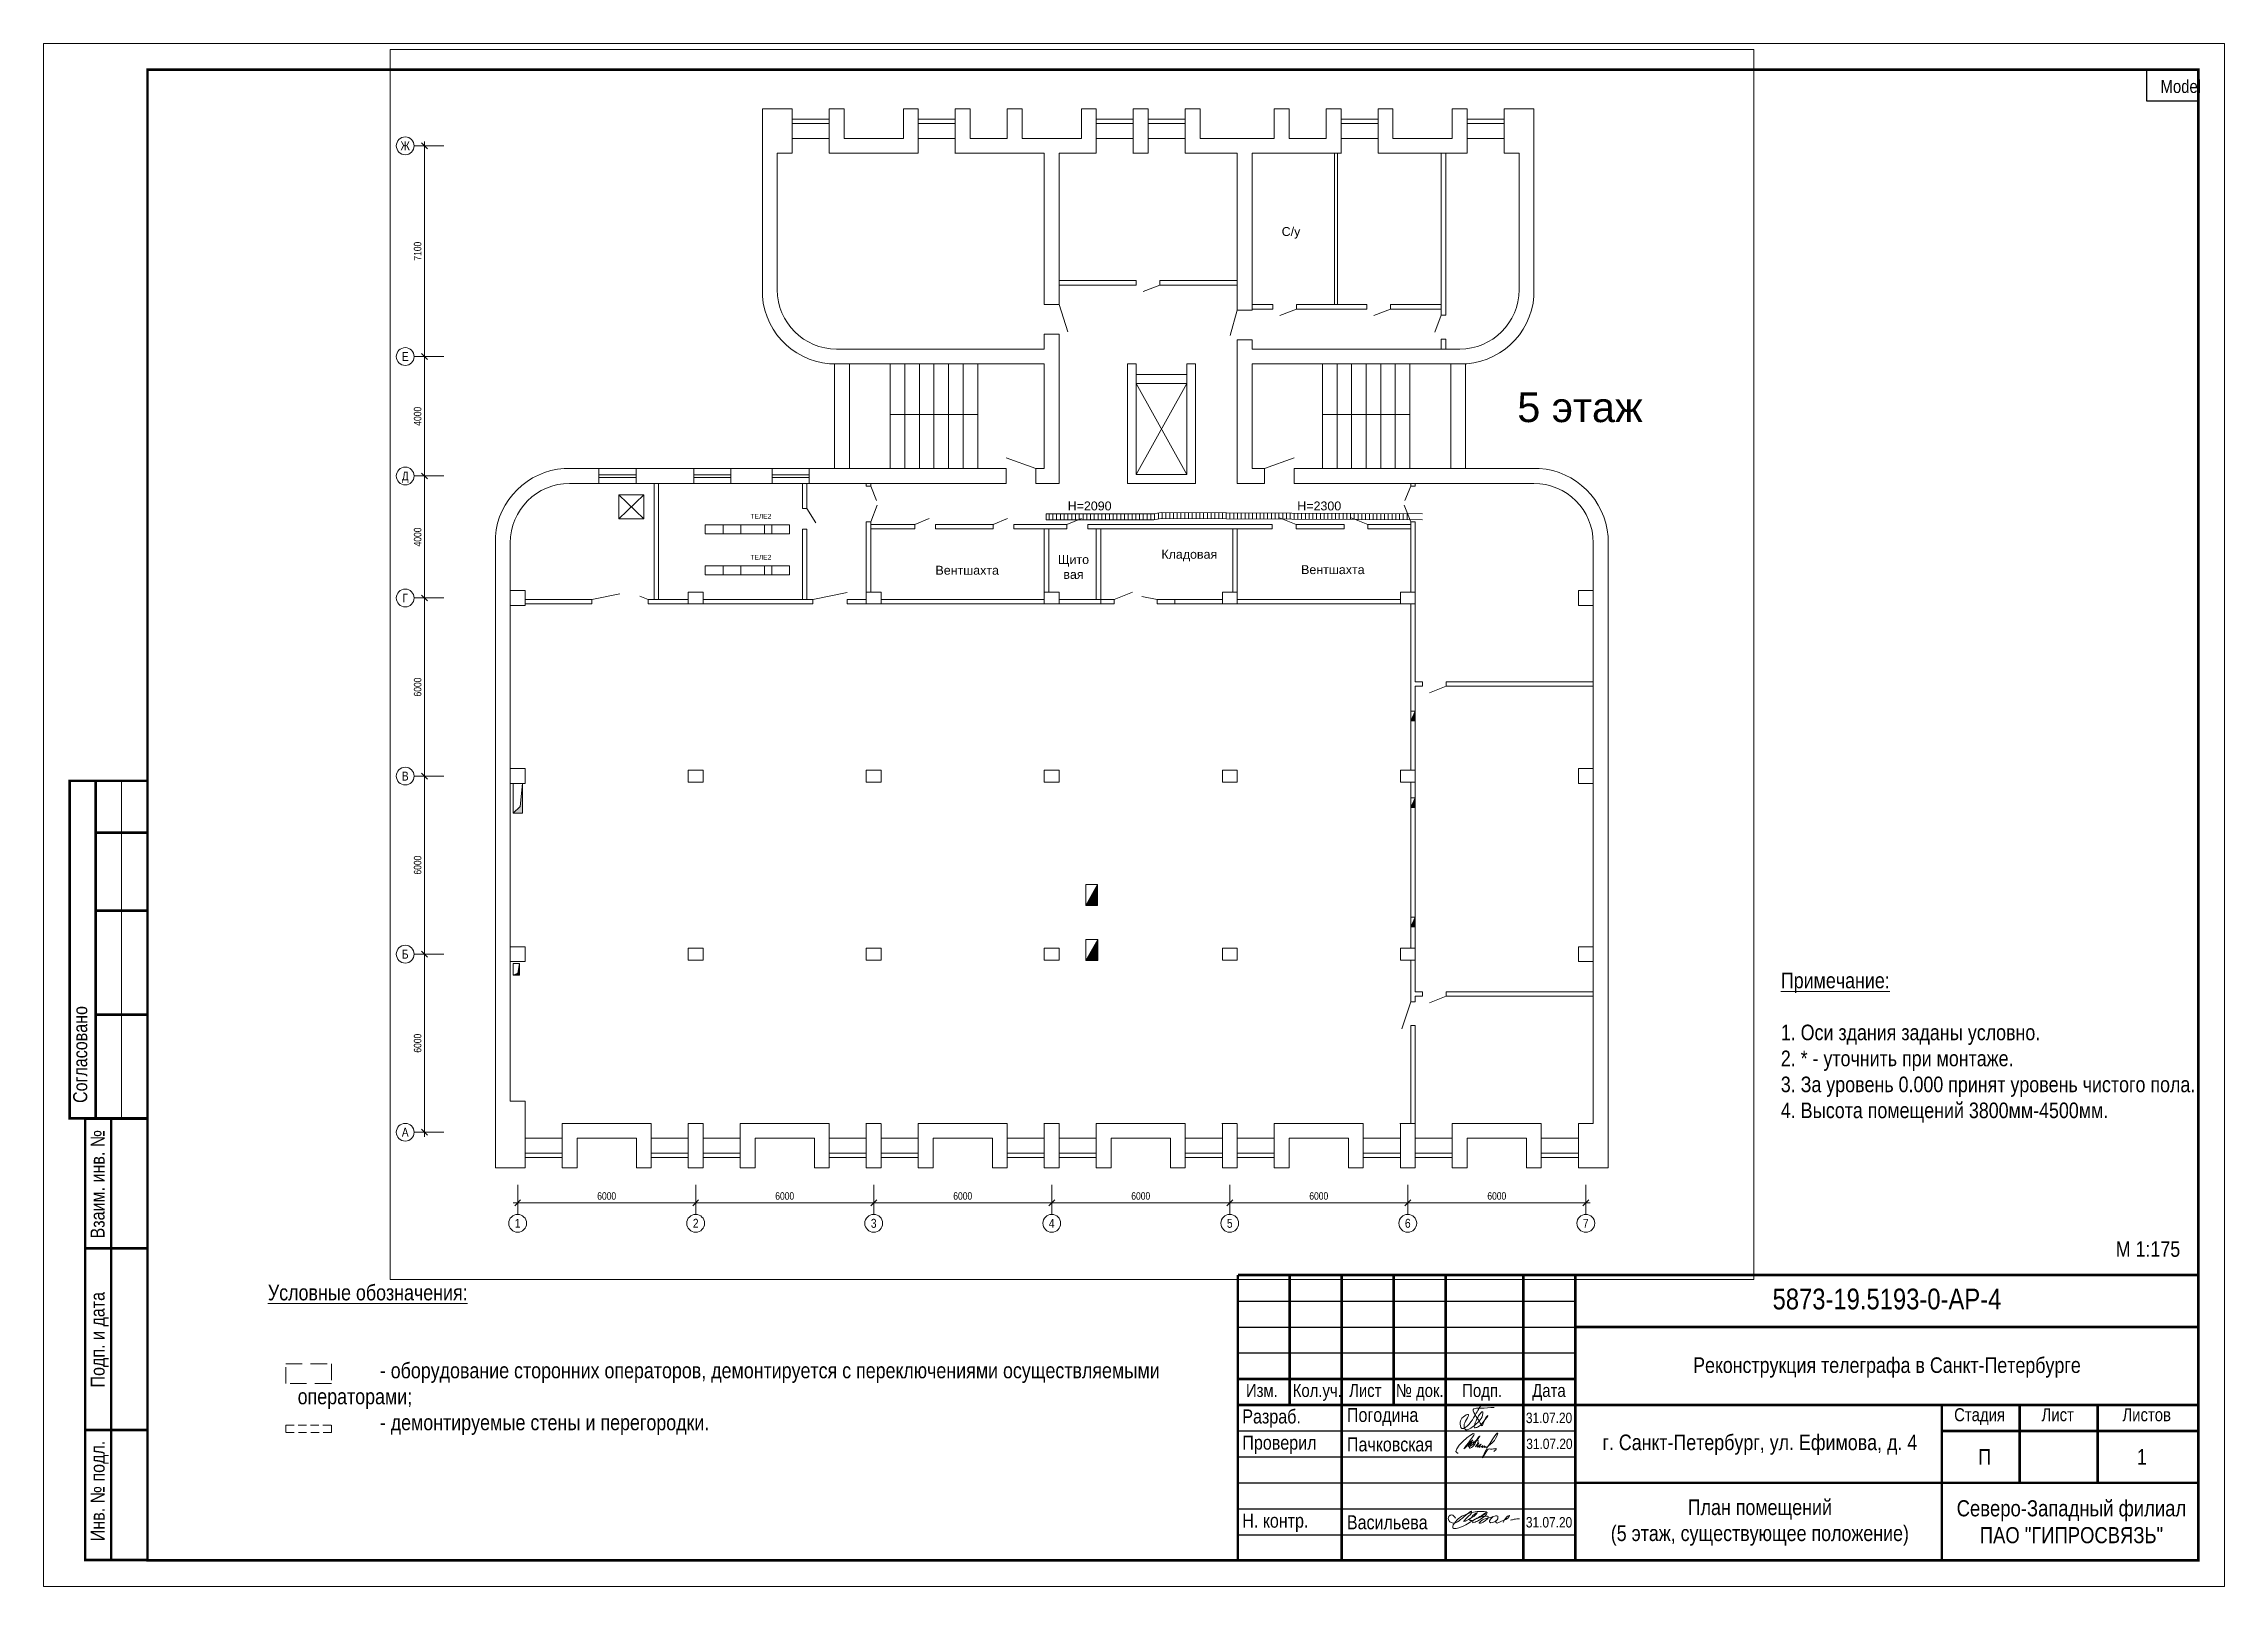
# Paper-space layout '24' of a CAD drawing. Header units: millimetres. Extents: x -1 to 419, y -1 to 296.
# The model-space entities are those that its viewports show. They can reach past a viewport. Long polylines and large blocks are cut down to what shows.
import ezdxf
from ezdxf.enums import TextEntityAlignment as Align

# ---------------------------------------------------------------- set-up
doc = ezdxf.new("R2010")
doc.units = ezdxf.units.MM
for name, pattern in [('GOST2.303 4', [7, 5, -2, 0]), ('HIDDEN2', [4.7625, 3.175, -1.5875]), ('осеваяX2', [4, 2.5, -0.5, 0.5, -0.5]), ('штриховая2', [0.375, 0.25, -0.125])]:
    doc.linetypes.add(name, pattern=pattern)
doc.layers.add('LC-Вспомогательные', color=150, linetype='Continuous', lineweight=13, plot=False)
for name, color, linetype, lineweight in [('КНС_Кабель-канал 100х60', 42, 'Кабель-канал 100х60', 30), ('оборудование', 7, 'Continuous', 60), ('РАЗМЕРЫ', 152, 'Continuous', 25), ('Размеры план', 5, 'Continuous', 5), ('Стены', 250, 'Continuous', 20), ('Текст', 7, 'Continuous', 25)]:
    doc.layers.add(name, color=color, linetype=linetype, lineweight=lineweight)
for name, color, linetype in [('Оси здания', 6, 'Continuous'), ('Проемы', 7, 'Continuous'), ('Рамка', 250, 'Continuous'), ('Штамп проекта', 250, 'Continuous')]:
    doc.layers.add(name, color=color, linetype=linetype)
doc.layers.add('рамка_не_печат', color=4, linetype='Continuous', plot=False)
doc.styles.add('17_Standard 2.5', font='ARIALN.TTF', dxfattribs={"height": 250})
doc.styles.add('Arial Cyr', font='arial.ttf')
doc.styles.add('Arial Narrow', font='ARIALN.TTF')
doc.styles.add('LC-Font', font='arial.ttf')
doc.styles.get("Standard").update_dxf_attribs({"font": 'ARIALN.TTF', "height": 3})
doc.linetypes.add('Кабель-канал 100х60', pattern='A,0.25,-0.1,[133,ltypeshp.shx,S=0.1,R=0,X=-0.1,Y=0],-0.1,1', length=1.45)
doc.dimstyles.get("Standard").update_dxf_attribs({"dimtxt": 2.5, "dimasz": 2, "dimexe": 1.5, "dimexo": 3, "dimgap": 1, "dimtad": 1, "dimtoh": 1, "dimdec": 0, "dimrnd": 1, "dimzin": 0, "dimdsep": 46, "dimtxsty": '17_Standard 2.5', "dimblk": 'OBLIQUE', "dimcen": 2, "dimdle": 1.5, "dimclrd": 5, "dimclre": 5, "dimclrt": 5, "dimadec": 0, "dimazin": 0, "dimtfac": 1, "dimtdec": 0, "dimtofl": 0, "dimtmove": 0, "dimatfit": 3, "dimldrblk": 'OBLIQUE', "dimfxl": 1, "dimtolj": 1, "dimtzin": 0, "dimlwd": 5, "dimlwe": 5, "dimarcsym": 0})

psp = doc.layouts.new('24')

# ---------------------------------------------------------------- texts
at = {"insert": (409.24, 289.21), "char_height": 2.5, "attachment_point": 1, "style": 'Arial Narrow'}
psp.add_mtext_dynamic_manual_height_columns('\\pxqc;{\\C256;\\c0;Model}', width=3.1445, gutter_width=12.5, heights=[0], dxfattribs=at)
at = {"color": 18, "true_color": 0x000000, "style": 'LC-Font'}
for s, insert, char_height, width, attachment_point in [('\\pxqc;{\\fArial Narrow|b0|i0|c204|p34;М 1:175}', (404.49, 64.13), 3, 19.4245, 5), ('\\pxl0.4;{\\fArial Narrow|b0|i0|c204|p34;Разраб\\fArial Narrow|b0|i0|c0|p34;.}', (228.99, 31.51), 2.7, 20, 4), ('\\pxl0.37037;{\\fArial Narrow|b0|i0|c204|p34;Погодина}', (249.21, 31.82), 2.7, 20, 4), ('{\\fArial Narrow|b0|i0|c0|p34;31.07.20}', (289.14, 31.63), 2, 10, 5), ('\\pxl0.4;{\\fArial Narrow|b0|i0|c204|p34;Проверил}', (228.99, 26.47), 2.7, 20, 4), ('\\pxl0.37037;{\\fArial Narrow|b0|i0|c204|p34;Пачковская}', (249.21, 26.52), 2.7, 20, 4), ('{\\fArial Narrow|b0|i0|c0|p34;31.07.20}', (289.21, 26.63), 2, 10, 5), ('\\pxqc;{\\fArial Narrow|b0|i0|c204|p34;П}', (373.05, 24.13), 3, 15, 5), ('\\pxqc;{\\fArial Narrow|b0|i0|c204|p34;1}', (403.32, 24.13), 3, 15, 5), ('\\pxl0.4;{\\fArial Narrow|b0|i0|c204|p34;Н\\fArial Narrow|b0|i0|c0|p34;. \\fArial Narrow|b0|i0|c204|p34;контр\\fArial Narrow|b0|i0|c0|p34;.}', (228.99, 11.45), 2.7, 20, 4), ('\\pxl0.37037;{\\fArial Narrow|b0|i0|c204|p34;Васильева}', (249.21, 11.52), 2.7, 20, 4), ('{\\fArial Narrow|b0|i0|c0|p34;31.07.20}', (289.14, 11.53), 2, 10, 5)]:
    psp.add_mtext(s, dxfattribs=dict(at, insert=insert, char_height=char_height, width=width, attachment_point=attachment_point))
at = {"layer": 'Стены', "lineweight": 20, "ltscale": 0.2, "char_height": 3, "width": 176.9431, "attachment_point": 1}
for s, insert in [('{\\LПримечание:\\P}\\P1. Оси здания заданы условно.\\P2. * - уточнить при монтаже.\\P3. За уровень 0.000 принят уровень чистого пола.\\P4. Высота помещений 3800мм-4500мм.', (333.78, 117.35)), ('{\\LУсловные обозначения:\\P}\\P                   \\P^I          - оборудование сторонних операторов, демонтируется с переключениями осуществляемыми ^I          операторами;\\P^I          - демонтируемые стены и перегородки.', (42.4, 57.27))]:
    psp.add_mtext(s, dxfattribs=dict(at, insert=insert))
at = {"layer": 'Штамп проекта', "color": 18, "true_color": 0x000000, "width": 119.9773, "attachment_point": 5, "line_spacing_factor": 0.8, "style": 'LC-Font'}
for s, insert, char_height in [('{\\fArial Narrow|b0|i0|c0|p34;5873-19.5193-0-АР-4}', (354.22, 54.5), 4), ('{\\fArial Narrow|b0|i0|c0|p34;\\C256;Реконструкция телеграфа в Санкт-Петербурге}', (354.22, 41.34), 3)]:
    psp.add_mtext(s, dxfattribs=dict(at, insert=insert, char_height=char_height))
at = {"layer": 'Штамп проекта', "color": 18, "true_color": 0x000000, "attachment_point": 5, "style": 'LC-Font'}
for s, insert, char_height, width in [('\\pxl0.16667;{\\fArial Narrow|b0|i0|c0|p34;\\C256;г. Санкт-Петербург, ул. Ефимова, д. 4}', (329.49, 26.48), 3, 70.5755), ('\\pxl0.16667;{\\fArial Narrow|b0|i0|c204|p34;План помещений \\P(5 этаж, существующее положение)}', (329.49, 11.48), 3, 70.5755), ('\\pxl0.16667;{\\fArial Narrow|b0|i0|c204|p34;Северо\\fArial Narrow|b0|i0|c0|p34;-\\fArial Narrow|b0|i0|c204|p34;Западный филиал\\PПАО \\fArial Narrow|b0|i0|c0|p34;"\\fArial Narrow|b0|i0|c204|p34;ГИПРОСВЯЗЬ\\fArial Narrow|b0|i0|c0|p34;" }', (389.49, 11.63), 3.1, 49.4245)]:
    psp.add_mtext(s, dxfattribs=dict(at, insert=insert, char_height=char_height, width=width))

msp = doc.modelspace()

# ---------------------------------------------------------------- texts
at = {"layer": 'Стены', "color": 0, "linetype": 'Continuous', "lineweight": 20, "ltscale": 100, "insert": (613688.9, -137882.6), "char_height": 300, "width": 4905.238, "attachment_point": 5, "style": 'Arial Cyr'}
msp.add_mtext('С/у', dxfattribs=at)
at = {"layer": 'Стены', "color": 0, "linetype": 'Continuous', "lineweight": 20, "attachment_point": 5, "style": 'Arial Cyr'}
for s, insert, char_height, width in [('{\\H5.5556x;\\P5 этаж}', (623429.6, -142930.8), 180, 12311.783), ('{Н=2090}', (606901.1, -147083.7), 300, 4905.238), ('Н=2300', (614641.1, -147083.7), 300, 4905.238), ('Вентшахта', (602776.1, -149250), 300, 4905.238), ('Щито\\Pвая', (606357.1, -149141.1), 300, 4905.238), ('{\\fArial|b0|i0|c204|p34;Кладовая}', (610261.1, -148753.7), 300, 4905.238), ('Вентшахта', (615099.1, -149230), 300, 4905.238)]:
    msp.add_mtext(s, dxfattribs=dict(at, insert=insert, char_height=char_height, width=width))
at = {"layer": 'Стены', "color": 1, "linetype": 'Continuous', "lineweight": 20, "char_height": 160, "width": 1235.359, "attachment_point": 5, "style": 'Arial Cyr'}
for insert in [(595822.6, -147430.8), (595822.6, -148811.7)]:
    msp.add_mtext('ТЕЛЕ2', dxfattribs=dict(at, insert=insert))

# ---------------------------------------------------------------- blocks, each defined once
blk = doc.blocks.new('A$C25BD375B')
at = {"layer": 'LC-Вспомогательные', "color": 7, "true_color": 0xffffff}
blk.add_lwpolyline([(0, 297), (420, 297), (420, 0), (0, 0)], close=True, dxfattribs=at)
at = {"layer": 'Рамка', "color": 18, "lineweight": 50, "true_color": 0x000000, "const_width": 0.5}
blk.add_lwpolyline([(20.000013, 5), (19.999264, 292), (415, 292), (415, 5), (20.000013, 5)], dxfattribs=at)
at = {"layer": 'Штамп проекта', "color": 18, "lineweight": 50, "true_color": 0x030303, "const_width": 0.5}
for points in [[(20.000013, 155.07465), (5.000013, 155.07465), (5.000013, 90.07465), (8.000013, 90.07465), (8.000013, 90.07465), (8.000013, 5.07465), (20.000013, 5.07465)], [(20.000013, 155.07465), (20.000013, 90.07465), (20.000013, 90.07465), (20.000013, 5.07465)], [(13.000013, 5.07465), (13.000013, 90.07465)], [(20.000013, 65.07465), (8.000013, 65.07465)], [(20.000013, 30.07465), (8.000013, 30.07465)]]:
    blk.add_lwpolyline(points, dxfattribs=at)
at = {"layer": 'Штамп проекта', "color": 18, "linetype": 'Continuous', "lineweight": 50, "true_color": 0x030303, "const_width": 0.5}
for points in [[(10.000013, 90.07465), (10.000013, 155.07465)], [(20.000013, 145.07465), (10.000013, 145.07465)], [(20.000013, 130.07465), (10.000013, 130.07465)], [(20.000013, 110.07465), (10.000013, 110.07465)]]:
    blk.add_lwpolyline(points, dxfattribs=at)
at = {"layer": 'Штамп проекта', "color": 18, "linetype": 'Continuous', "lineweight": 13, "true_color": 0x030303}
blk.add_lwpolyline([(15.000013, 90.07465), (15.000013, 155.07465)], dxfattribs=at)
at = {"layer": 'Штамп проекта', "color": 18, "linetype": 'Continuous', "true_color": 0x030303, "const_width": 0.6}
blk.add_lwpolyline([(8.000013, 90.07465), (20.000013, 90.07465)], dxfattribs=at)
at = {"layer": 'Штамп проекта', "color": 18, "true_color": 0x030303, "const_width": 0.6}
blk.add_lwpolyline([(20.000013, 90.07465), (20.000013, 90.07465)], dxfattribs=at)
at = {"layer": 'Штамп проекта', "color": 18, "lineweight": 60, "true_color": 0x030303, "const_width": 0.5}
blk.add_lwpolyline([(20.000013, 5), (20.000013, 59.999998)], dxfattribs=at)
at = {"layer": 'Штамп проекта', "color": 18, "lineweight": 60, "true_color": 0x000000, "const_width": 0.5}
for points in [[(230, 4.925349), (230, 59.925347)], [(230, 59.925347), (415, 59.925347)], [(240, 34.925348), (240, 59.925347)], [(249.999999, 4.925349), (249.999999, 59.925347)], [(259.999999, 34.925348), (259.999999, 59.925347)], [(269.999999, 4.925349), (269.999999, 59.925347)], [(284.999998, 4.925349), (284.999998, 59.925347)], [(294.999998, 4.925349), (294.999998, 59.925347)], [(295.022717, 49.925348), (415, 49.925348)], [(230, 39.925348), (294.999998, 39.925348)], [(230, 34.925348), (294.999998, 34.925348)], [(294.999998, 34.925348), (415, 34.925348)], [(365.575487, 4.933906), (365.575487, 34.925348)], [(380.575486, 19.925349), (380.575486, 34.925348)], [(395.575485, 19.925349), (395.575485, 34.925348)], [(365.575487, 29.925348), (415, 29.925348)], [(294.999998, 19.925349), (415, 19.925349)]]:
    blk.add_lwpolyline(points, dxfattribs=at)
at = {"layer": 'Штамп проекта', "color": 18, "lineweight": 25, "true_color": 0x000000}
for points in [[(230, 54.925347), (294.999998, 54.925347)], [(230, 49.925348), (295.022717, 49.925348)], [(230, 44.925348), (294.999998, 44.925348)], [(230, 29.925348), (294.999998, 29.925348)], [(230, 24.925349), (294.999998, 24.925349)], [(230, 19.925349), (294.999998, 19.925349)], [(230, 14.925349), (294.999998, 14.925349)], [(230, 9.925349), (294.999998, 9.925349)]]:
    blk.add_lwpolyline(points, dxfattribs=at)
at = {"layer": 'Штамп проекта', "color": 18, "true_color": 0x030303, "char_height": 2.7, "attachment_point": 1, "rotation": 90, "style": 'LC-Font'}
for s, insert in [('{\\fArial Narrow|b0|i0|c204|p34;Согласовано}', (5.694962, 93.057553)), ('{\\fArial Narrow|b0|i0|c204|p34;Взаим. инв. №}', (9.038561, 66.970627)), ('{\\fArial Narrow|b0|i0|c204|p34;Подп. и дата}', (9.038561, 38.276068)), ('{\\fArial Narrow|b0|i0|c204|p34;Инв. № подл.}', (9.038561, 8.692303))]:
    blk.add_mtext_dynamic_manual_height_columns(s, width=45.747833, gutter_width=15, heights=[0], dxfattribs=dict(at, insert=insert))
at = {"layer": 'Штамп проекта', "color": 18, "true_color": 0x030303, "char_height": 2.5, "attachment_point": 1, "style": 'LC-Font'}
for s, insert in [('{\\fArial Narrow|b0|i0|c204|p34;Изм.}', (231.558311, 38.958671)), ('{\\fArial Narrow|b0|i0|c204|p34;Кол.уч.}', (240.575206, 38.958671)), ('{\\fArial Narrow|b0|i0|c204|p34;Лист}', (251.427394, 38.958671)), ('{\\fArial Narrow|b0|i0|c204|p34;№ док.}', (260.444291, 38.958671)), ('{\\fArial Narrow|b0|i0|c204|p34;Подп.}', (273.211576, 38.958671)), ('{\\fArial Narrow|b0|i0|c204|p34;Дата}', (286.697019, 38.958671)), ('{\\fArial Narrow|b0|i0|c204|p34;Стадия}', (367.948363, 34.292454)), ('{\\fArial Narrow|b0|i0|c204|p34;Лист}', (384.789457, 34.292454)), ('{\\fArial Narrow|b0|i0|c204|p34;Листов}', (400.363569, 34.292454))]:
    blk.add_mtext_dynamic_manual_height_columns(s, width=13.645036, gutter_width=15, heights=[0], dxfattribs=dict(at, insert=insert))
blk = doc.blocks.new('подпись Погодина')
at = {"color": 154, "lineweight": 9, "true_color": 0x0051a8}
blk.add_open_spline([(0.49, 2.04), (0.16, 1.45), (-0.49, 0.39), (-1.13, -0.87), (-2.61, -2.13), (-2.89, -0.6), (-2.47, 0.09), (-1.2, 0.85), (-1.85, -0.47), (-2.26, -1.01), (-1.9, -2.46), (-0.14, -0.8), (0.62, -0.15), (0.87, 1.25), (0.02, 0.29), (-0.17, -0.25), (-0.9, -1.75), (0.25, -1.34), (0.64, -0.85), (1.91, 0.67), (0.89, -0.2), (0.71, -1.71), (0.09, -0.08), (-1.48, 1.54), (0.9, 1.46), (1.79, 1.59), (2.51, 1.59)], degree=3, knots=[0, 0, 0, 0, 2.014222, 3.556289, 4.880347, 5.819347, 6.833248, 7.700265, 8.547146, 9.608061, 10.07351, 12.330896, 13.407052, 14.187263, 14.767236, 15.915714, 17.03483, 17.521158, 18.650896, 19.939518, 20.399962, 21.811193, 22.279869, 24.698367, 25.684598, 27.840719, 27.840719, 27.840719, 27.840719], dxfattribs=at)
blk = doc.blocks.new('подпись Васильева')
at = {"color": 162, "lineweight": 9, "true_color": 0x2630b3}
for points, knots in [([(-4.39, -0.17), (-4.54, 0.08), (-4.91, 0.56), (-5.71, 0.18), (-5.63, -0.73), (-4.55, -1.22), (-3.32, -0.2), (-2.72, 0.27), (-1.65, 1.2), (-1.68, 0.64), (-1.87, 0.46), (-2.02, 0.33)], [0, 0, 0, 0, 0.878032, 1.411116, 2.148305, 3.058835, 4.376209, 6.195725, 6.730015, 6.93202, 7.521667, 7.521667, 7.521667, 7.521667]), ([(-1.71, 0.71), (-1.79, 0.54), (-2.24, 0.12), (-2.63, -0.2), (-3.11, -0.8), (-2.05, -0.38), (-1.63, -0.02), (-1.02, 0.27), (-0.59, 0.91), (-1.38, 0.43), (-1.55, 0.15), (-2.22, -0.66), (-1.32, -0.4), (-1.64, -1.09), (-0.68, -0.67), (-0.11, -0.33), (1.73, 0.96), (-0.99, 1.07), (-2.59, 0.58), (-4.15, -0.24), (-5.38, -2.2), (-3.16, -1.7), (-2.02, -0.81), (-0.49, -0.08), (0.32, 0.32), (0.9, 0.89), (-0.25, 0.1), (-1.95, -0.82), (-0.05, 0.21), (1.62, 0.27), (0.64, -0.79), (-0.66, -1.17), (0.51, -0.09), (1.3, -0.25), (2.92, 0.52), (2.78, -0.82), (0.83, -1.21), (1.68, -0.06), (2, 0.11)], [0, 0, 0, 0, 0.57554, 1.708831, 1.901897, 2.329669, 3.672138, 4.200956, 4.680198, 4.895582, 6.246307, 6.5323, 7.097216, 7.351899, 7.9845, 8.76324, 10.402673, 11.754619, 14.1367, 16.205416, 17.391449, 18.901307, 20.373305, 22.488673, 23.387163, 23.690617, 24.148906, 25.968114, 27.465402, 28.442865, 29.68327, 30.420672, 30.948403, 32.908349, 33.877634, 34.517883, 35.862672, 36.948792, 36.948792, 36.948792, 36.948792]), ([(2.51, -0.62), (2.49, -0.65), (2.44, -0.73), (2.58, -1.26), (3.71, -0.34), (4.41, -0.41), (4.93, 0.48), (3.98, -0.15), (3.9, -0.57), (3.72, -0.9)], [0, 0, 0, 0, 0.121714, 0.244673, 1.491543, 2.473052, 2.904037, 3.393955, 4.53475, 4.53475, 4.53475, 4.53475]), ([(4.98, -0.48), (5.19, -0.45), (5.68, -0.31), (6.2, -0.24), (6.5, -0.25)], [0, 0, 0, 0, 0.6283, 1.543033, 1.543033, 1.543033, 1.543033])]:
    blk.add_open_spline(points, degree=3, knots=knots, dxfattribs=at)
blk = doc.blocks.new('подпичь Пачковская')
at = {"color": 162, "lineweight": 9, "true_color": 0x2237c2}
blk.add_open_spline([(-3.5, -1.2), (-3.53, -1.21), (-5.08, -0.91), (2.19, 5.14), (-4.3, -2.44), (0.01, 2.21), (-2.36, -0.56), (-0.61, 0.42), (0.63, 2.26), (-0.55, 0.96), (-0.54, 0.21), (-1.81, -0.65), (-1.33, 0.7), (0.56, 1.47), (-1.1, -0.81), (0.39, 1.12), (-0.79, -0.79), (0.87, 0.84), (-0.45, -0.69), (1.01, 0.4), (0.34, -0.26), (0.74, -0.21), (1.09, 0.23), (0.79, -0.45), (1.24, 0.1), (1.11, -0.43), (2.08, 0.46), (2.56, 0.61), (3.61, 2.87), (1.64, 0.38), (0.04, -3.03), (1.16, -1.08), (1.67, -0.38), (2.26, -0.62), (3.28, -0.21), (2.71, -0.83), (2.53, -0.95)], degree=3, knots=[0, 0, 0, 0, 0.099036, 4.431101, 7.521849, 9.613989, 11.012094, 11.886543, 13.749103, 14.41546, 15.717935, 16.483595, 17.300118, 18.551343, 19.629557, 20.460456, 21.214052, 22.049309, 22.686597, 23.376922, 23.715093, 23.882465, 24.273259, 24.529367, 24.853778, 25.004226, 25.49757, 26.867004, 28.250523, 29.711783, 33.105999, 34.226273, 34.894092, 35.408768, 36.118344, 36.778069, 36.778069, 36.778069, 36.778069], dxfattribs=at)
blk = doc.blocks.new('обозначение оси')
at = {"layer": 'Оси здания', "linetype": 'осеваяX2', "lineweight": 5}
blk.add_line((-10, 0), (0, 0), dxfattribs=at)
at = {"layer": 'Оси здания', "lineweight": 5}
blk.add_circle((-13, 0), 3, dxfattribs=at)
at = {"layer": 'Оси здания', "linetype": 'ByBlock', "lineweight": 5}
blk.add_attdef('ОСЬ', text='', height=3, dxfattribs=at).set_placement((-13, 0), align=Align.MIDDLE_CENTER)
blk = doc.blocks.new('*U65')
at = {"layer": 'Оси здания', "linetype": 'осеваяX2', "lineweight": 5}
blk.add_line((0, -10), (0, 0), dxfattribs=at)
at = {"layer": 'Оси здания', "lineweight": 5}
blk.add_circle((0, -13), 3, dxfattribs=at)
at = {"layer": 'Оси здания', "linetype": 'ByBlock', "lineweight": 5}
blk.add_attdef('ОСЬ', text='', height=3, rotation=360, dxfattribs=at).set_placement((0, -13), align=Align.MIDDLE_CENTER)
blk = doc.blocks.new('_Oblique')
at = {"color": 0, "linetype": 'ByBlock', "lineweight": -2}
blk.add_line((-0.5, -0.5), (0.5, 0.5), dxfattribs=at)
blk = doc.blocks.new('*D415')
at = {"layer": 'Defpoints', "color": 0, "transparency": 16777216}
for p in [(599624.700159, -169966.313389), (605624.700159, -169983.192885), (605624.700159, -170558.000436)]:
    blk.add_point(p, dxfattribs=at)
at = {"layer": 'Стены', "color": 5, "linetype": 'Continuous', "lineweight": 5, "transparency": 16777216}
for p, q in [((599624.700159, -170266.313389), (599624.700159, -170708.000436)), ((605624.700159, -170283.192885), (605624.700159, -170708.000436)), ((599474.700159, -170558.000436), (605774.700159, -170558.000436))]:
    blk.add_line(p, q, dxfattribs=at)
at = {"layer": 'Стены', "color": 5, "lineweight": 5, "transparency": 16777216, "xscale": 200, "yscale": 200, "zscale": 200, "rotation": 180}
blk.add_blockref('_Oblique', (599624.700159, -170558.000436), dxfattribs=at)
at = {"layer": 'Стены', "color": 5, "lineweight": 5, "transparency": 16777216, "xscale": 200, "yscale": 200, "zscale": 200}
blk.add_blockref('_Oblique', (605624.700159, -170558.000436), dxfattribs=at)
at = {"layer": 'Стены', "color": 5, "linetype": 'Continuous', "lineweight": 20, "transparency": 16777216, "insert": (602624.700159, -170330.372808), "char_height": 250, "attachment_point": 5, "style": '17_Standard 2.5'}
blk.add_mtext('\\A1;6000', dxfattribs=at)
blk = doc.blocks.new('*D416')
at = {"layer": 'Defpoints', "color": 0, "transparency": 16777216}
for p in [(605624.700159, -169949.433894), (611624.700159, -169966.313389), (611624.700159, -170558.000436)]:
    blk.add_point(p, dxfattribs=at)
at = {"layer": 'Стены', "color": 5, "linetype": 'Continuous', "lineweight": 5, "transparency": 16777216}
for p, q in [((605624.700159, -170249.433894), (605624.700159, -170708.000436)), ((611624.700159, -170266.313389), (611624.700159, -170708.000436)), ((605474.700159, -170558.000436), (611774.700159, -170558.000436))]:
    blk.add_line(p, q, dxfattribs=at)
at = {"layer": 'Стены', "color": 5, "lineweight": 5, "transparency": 16777216, "xscale": 200, "yscale": 200, "zscale": 200, "rotation": 180}
blk.add_blockref('_Oblique', (605624.700159, -170558.000436), dxfattribs=at)
at = {"layer": 'Стены', "color": 5, "lineweight": 5, "transparency": 16777216, "xscale": 200, "yscale": 200, "zscale": 200}
blk.add_blockref('_Oblique', (611624.700159, -170558.000436), dxfattribs=at)
at = {"layer": 'Стены', "color": 5, "linetype": 'GOST2.303 4', "lineweight": 20, "transparency": 16777216, "insert": (608624.700159, -170330.372808), "char_height": 250, "attachment_point": 5, "style": '17_Standard 2.5'}
blk.add_mtext('\\A1;6000', dxfattribs=at)
blk = doc.blocks.new('*D417')
at = {"layer": 'Defpoints', "color": 0, "transparency": 16777216}
for p in [(611624.700159, -169966.313389), (617624.700159, -169983.192885), (617624.700159, -170558.000436)]:
    blk.add_point(p, dxfattribs=at)
at = {"layer": 'Стены', "color": 5, "linetype": 'Continuous', "lineweight": 5, "transparency": 16777216}
for p, q in [((611624.700159, -170266.313389), (611624.700159, -170708.000436)), ((617624.700159, -170283.192885), (617624.700159, -170708.000436)), ((611474.700159, -170558.000436), (617774.700159, -170558.000436))]:
    blk.add_line(p, q, dxfattribs=at)
at = {"layer": 'Стены', "color": 5, "lineweight": 5, "transparency": 16777216, "xscale": 200, "yscale": 200, "zscale": 200, "rotation": 180}
blk.add_blockref('_Oblique', (611624.700159, -170558.000436), dxfattribs=at)
at = {"layer": 'Стены', "color": 5, "lineweight": 5, "transparency": 16777216, "xscale": 200, "yscale": 200, "zscale": 200}
blk.add_blockref('_Oblique', (617624.700159, -170558.000436), dxfattribs=at)
at = {"layer": 'Стены', "color": 5, "linetype": 'GOST2.303 4', "lineweight": 20, "transparency": 16777216, "insert": (614624.700159, -170330.372808), "char_height": 250, "attachment_point": 5, "style": '17_Standard 2.5'}
blk.add_mtext('\\A1;6000', dxfattribs=at)
blk = doc.blocks.new('*D418')
at = {"layer": 'Defpoints', "color": 0, "transparency": 16777216}
for p in [(617624.700159, -169966.313389), (623624.700159, -169983.192885), (623624.700159, -170558.000436)]:
    blk.add_point(p, dxfattribs=at)
at = {"layer": 'Стены', "color": 5, "linetype": 'Continuous', "lineweight": 5, "transparency": 16777216}
for p, q in [((617624.700159, -170266.313389), (617624.700159, -170708.000436)), ((623624.700159, -170283.192885), (623624.700159, -170708.000436)), ((617474.700159, -170558.000436), (623774.700159, -170558.000436))]:
    blk.add_line(p, q, dxfattribs=at)
at = {"layer": 'Стены', "color": 5, "lineweight": 5, "transparency": 16777216, "xscale": 200, "yscale": 200, "zscale": 200, "rotation": 180}
blk.add_blockref('_Oblique', (617624.700159, -170558.000436), dxfattribs=at)
at = {"layer": 'Стены', "color": 5, "lineweight": 5, "transparency": 16777216, "xscale": 200, "yscale": 200, "zscale": 200}
blk.add_blockref('_Oblique', (623624.700159, -170558.000436), dxfattribs=at)
at = {"layer": 'Стены', "color": 5, "linetype": 'GOST2.303 4', "lineweight": 20, "transparency": 16777216, "insert": (620624.700159, -170330.372808), "char_height": 250, "attachment_point": 5, "style": '17_Standard 2.5'}
blk.add_mtext('\\A1;6000', dxfattribs=at)
blk = doc.blocks.new('*D419')
at = {"layer": 'Defpoints', "color": 0, "transparency": 16777216}
for p in [(593624.700159, -169966.313389), (599624.700159, -169983.192885), (599624.700159, -170558.000436)]:
    blk.add_point(p, dxfattribs=at)
at = {"layer": 'Стены', "color": 5, "linetype": 'Continuous', "lineweight": 5, "transparency": 16777216}
for p, q in [((593624.700159, -170266.313389), (593624.700159, -170708.000436)), ((599624.700159, -170283.192885), (599624.700159, -170708.000436)), ((593474.700159, -170558.000436), (599774.700159, -170558.000436))]:
    blk.add_line(p, q, dxfattribs=at)
at = {"layer": 'Стены', "color": 5, "lineweight": 5, "transparency": 16777216, "xscale": 200, "yscale": 200, "zscale": 200, "rotation": 180}
blk.add_blockref('_Oblique', (593624.700159, -170558.000436), dxfattribs=at)
at = {"layer": 'Стены', "color": 5, "lineweight": 5, "transparency": 16777216, "xscale": 200, "yscale": 200, "zscale": 200}
blk.add_blockref('_Oblique', (599624.700159, -170558.000436), dxfattribs=at)
at = {"layer": 'Стены', "color": 5, "linetype": 'Continuous', "lineweight": 20, "transparency": 16777216, "insert": (596624.700159, -170330.372808), "char_height": 250, "attachment_point": 5, "style": '17_Standard 2.5'}
blk.add_mtext('\\A1;6000', dxfattribs=at)
blk = doc.blocks.new('*D420')
at = {"layer": 'Defpoints', "color": 0, "transparency": 16777216}
for p in [(587624.700159, -169966.313389), (593624.700159, -169983.192885), (593624.700159, -170558.000436)]:
    blk.add_point(p, dxfattribs=at)
at = {"layer": 'Стены', "color": 5, "linetype": 'Continuous', "lineweight": 5, "transparency": 16777216}
for p, q in [((587624.700159, -170266.313389), (587624.700159, -170708.000436)), ((593624.700159, -170283.192885), (593624.700159, -170708.000436)), ((587474.700159, -170558.000436), (593774.700159, -170558.000436))]:
    blk.add_line(p, q, dxfattribs=at)
at = {"layer": 'Стены', "color": 5, "lineweight": 5, "transparency": 16777216, "xscale": 200, "yscale": 200, "zscale": 200, "rotation": 180}
blk.add_blockref('_Oblique', (587624.700159, -170558.000436), dxfattribs=at)
at = {"layer": 'Стены', "color": 5, "lineweight": 5, "transparency": 16777216, "xscale": 200, "yscale": 200, "zscale": 200}
blk.add_blockref('_Oblique', (593624.700159, -170558.000436), dxfattribs=at)
at = {"layer": 'Стены', "color": 5, "linetype": 'Continuous', "lineweight": 20, "transparency": 16777216, "insert": (590624.700159, -170330.372808), "char_height": 250, "attachment_point": 5, "style": '17_Standard 2.5'}
blk.add_mtext('\\A1;6000', dxfattribs=at)
blk = doc.blocks.new('*D421')
at = {"layer": 'Defpoints', "color": 0, "transparency": 16777216}
for p in [(585073.214155, -162182.552882), (584481.527108, -168182.552882), (585056.334659, -168182.552882)]:
    blk.add_point(p, dxfattribs=at)
at = {"layer": 'Стены', "color": 5, "linetype": 'Continuous', "lineweight": 5, "transparency": 16777216}
for p, q in [((584773.214155, -162182.552882), (584331.527108, -162182.552882)), ((584481.527108, -162032.552882), (584481.527108, -168332.552882)), ((584756.334659, -168182.552882), (584331.527108, -168182.552882))]:
    blk.add_line(p, q, dxfattribs=at)
at = {"layer": 'Стены', "color": 5, "lineweight": 5, "transparency": 16777216, "xscale": 200, "yscale": 200, "zscale": 200}
for p, rotation in [((584481.527108, -162182.552882), 90), ((584481.527108, -168182.552882), 270)]:
    blk.add_blockref('_Oblique', p, dxfattribs=dict(at, rotation=rotation))
at = {"layer": 'Стены', "color": 5, "linetype": 'GOST2.303 4', "lineweight": 20, "transparency": 16777216, "insert": (584253.899481, -165182.552882), "char_height": 250, "attachment_point": 5, "rotation": 90, "style": '17_Standard 2.5'}
blk.add_mtext('\\A1;6000', dxfattribs=at)
blk = doc.blocks.new('*D422')
at = {"layer": 'Defpoints', "color": 0, "transparency": 16777216}
for p in [(585073.214155, -156182.552882), (584481.527108, -162182.552882), (585056.334659, -162182.552882)]:
    blk.add_point(p, dxfattribs=at)
at = {"layer": 'Стены', "color": 5, "linetype": 'Continuous', "lineweight": 5, "transparency": 16777216}
for p, q in [((584773.214155, -156182.552882), (584331.527108, -156182.552882)), ((584481.527108, -156032.552882), (584481.527108, -162332.552882)), ((584756.334659, -162182.552882), (584331.527108, -162182.552882))]:
    blk.add_line(p, q, dxfattribs=at)
at = {"layer": 'Стены', "color": 5, "lineweight": 5, "transparency": 16777216, "xscale": 200, "yscale": 200, "zscale": 200}
for p, rotation in [((584481.527108, -156182.552882), 90), ((584481.527108, -162182.552882), 270)]:
    blk.add_blockref('_Oblique', p, dxfattribs=dict(at, rotation=rotation))
at = {"layer": 'Стены', "color": 5, "linetype": 'GOST2.303 4', "lineweight": 20, "transparency": 16777216, "insert": (584253.899481, -159182.552882), "char_height": 250, "attachment_point": 5, "rotation": 90, "style": '17_Standard 2.5'}
blk.add_mtext('\\A1;6000', dxfattribs=at)
blk = doc.blocks.new('*D423')
at = {"layer": 'Defpoints', "color": 0, "transparency": 16777216}
for p in [(585073.214155, -150182.552882), (584481.527108, -156182.552882), (585056.334659, -156182.552882)]:
    blk.add_point(p, dxfattribs=at)
at = {"layer": 'Стены', "color": 5, "linetype": 'Continuous', "lineweight": 5, "transparency": 16777216}
for p, q in [((584773.214155, -150182.552882), (584331.527108, -150182.552882)), ((584481.527108, -150032.552882), (584481.527108, -156332.552882)), ((584756.334659, -156182.552882), (584331.527108, -156182.552882))]:
    blk.add_line(p, q, dxfattribs=at)
at = {"layer": 'Стены', "color": 5, "lineweight": 5, "transparency": 16777216, "xscale": 200, "yscale": 200, "zscale": 200}
for p, rotation in [((584481.527108, -150182.552882), 90), ((584481.527108, -156182.552882), 270)]:
    blk.add_blockref('_Oblique', p, dxfattribs=dict(at, rotation=rotation))
at = {"layer": 'Стены', "color": 5, "linetype": 'GOST2.303 4', "lineweight": 20, "transparency": 16777216, "insert": (584253.899481, -153182.552882), "char_height": 250, "attachment_point": 5, "rotation": 90, "style": '17_Standard 2.5'}
blk.add_mtext('\\A1;6000', dxfattribs=at)
blk = doc.blocks.new('*D424')
at = {"layer": 'Defpoints', "color": 0, "transparency": 16777216}
for p in [(585134.77759, -146072.552882), (584481.527108, -150182.552882), (585056.334659, -150182.552882)]:
    blk.add_point(p, dxfattribs=at)
at = {"layer": 'Стены', "color": 5, "linetype": 'Continuous', "lineweight": 5, "transparency": 16777216}
for p, q in [((584834.77759, -146072.552882), (584331.527108, -146072.552882)), ((584481.527108, -145922.552882), (584481.527108, -150332.552882)), ((584756.334659, -150182.552882), (584331.527108, -150182.552882))]:
    blk.add_line(p, q, dxfattribs=at)
at = {"layer": 'Стены', "color": 5, "lineweight": 5, "transparency": 16777216, "xscale": 200, "yscale": 200, "zscale": 200}
for p, rotation in [((584481.527108, -146072.552882), 90), ((584481.527108, -150182.552882), 270)]:
    blk.add_blockref('_Oblique', p, dxfattribs=dict(at, rotation=rotation))
at = {"layer": 'Стены', "color": 5, "linetype": 'GOST2.303 4', "lineweight": 20, "transparency": 16777216, "insert": (584253.899481, -148127.552882), "char_height": 250, "attachment_point": 5, "rotation": 90, "style": '17_Standard 2.5'}
blk.add_mtext('\\A1;4000', dxfattribs=at)
blk = doc.blocks.new('*D425')
at = {"layer": 'Defpoints', "color": 0, "transparency": 16777216}
for p in [(585134.77759, -142049.249835), (584481.527108, -146072.552882), (585056.334659, -146072.552882)]:
    blk.add_point(p, dxfattribs=at)
at = {"layer": 'Стены', "color": 5, "linetype": 'Continuous', "lineweight": 5, "transparency": 16777216}
for p, q in [((584834.77759, -142049.249835), (584331.527108, -142049.249835)), ((584481.527108, -141899.249835), (584481.527108, -146222.552882)), ((584756.334659, -146072.552882), (584331.527108, -146072.552882))]:
    blk.add_line(p, q, dxfattribs=at)
at = {"layer": 'Стены', "color": 5, "lineweight": 5, "transparency": 16777216, "xscale": 200, "yscale": 200, "zscale": 200}
for p, rotation in [((584481.527108, -142049.249835), 90), ((584481.527108, -146072.552882), 270)]:
    blk.add_blockref('_Oblique', p, dxfattribs=dict(at, rotation=rotation))
at = {"layer": 'Стены', "color": 5, "linetype": 'GOST2.303 4', "lineweight": 20, "transparency": 16777216, "insert": (584253.899481, -144060.901358), "char_height": 250, "attachment_point": 5, "rotation": 90, "style": '17_Standard 2.5'}
blk.add_mtext('\\A1;4000', dxfattribs=at)
blk = doc.blocks.new('*D426')
at = {"layer": 'Defpoints', "color": 0, "transparency": 16777216}
for p in [(585134.77759, -134949.249835), (584481.527108, -142049.249835), (585056.334659, -142049.249835)]:
    blk.add_point(p, dxfattribs=at)
at = {"layer": 'Стены', "color": 5, "linetype": 'Continuous', "lineweight": 5, "transparency": 16777216}
for p, q in [((584834.77759, -134949.249835), (584331.527108, -134949.249835)), ((584481.527108, -134799.249835), (584481.527108, -142199.249835)), ((584756.334659, -142049.249835), (584331.527108, -142049.249835))]:
    blk.add_line(p, q, dxfattribs=at)
at = {"layer": 'Стены', "color": 5, "lineweight": 5, "transparency": 16777216, "xscale": 200, "yscale": 200, "zscale": 200}
for p, rotation in [((584481.527108, -134949.249835), 90), ((584481.527108, -142049.249835), 270)]:
    blk.add_blockref('_Oblique', p, dxfattribs=dict(at, rotation=rotation))
at = {"layer": 'Стены', "color": 5, "linetype": 'GOST2.303 4', "lineweight": 20, "transparency": 16777216, "insert": (584253.899481, -138499.249835), "char_height": 250, "attachment_point": 5, "rotation": 90, "style": '17_Standard 2.5'}
blk.add_mtext('\\A1;7100', dxfattribs=at)

# ---------------------------------------------------------------- dimensions: what is measured, and where the dimension line sits
at = {"layer": 'Стены', "color": 0, "linetype": 'Continuous', "lineweight": 20}
for base, p1, p2, picture, middle in [((584481.5, -142049.2), (585134.8, -134949.2), (585056.3, -142049.2), '*D426', (584253.9, -138499.2)), ((584481.5, -156182.6), (585073.2, -150182.6), (585056.3, -156182.6), '*D423', (584253.9, -153182.6)), ((584481.5, -162182.6), (585073.2, -156182.6), (585056.3, -162182.6), '*D422', (584253.9, -159182.6)), ((584481.5, -168182.6), (585073.2, -162182.6), (585056.3, -168182.6), '*D421', (584253.9, -165182.6))]:
    dim = msp.add_linear_dim(base=base, p1=p1, p2=p2, angle=270, dimstyle='Standard', override={"dimscale": 100}, dxfattribs=at)
    dim.commit()
    dim.dimension.update_dxf_attribs({"geometry": picture, "text_midpoint": middle})
for base, p1, p2, picture, middle in [((584481.5, -146072.6), (585134.8, -142049.2), (585056.3, -146072.6), '*D425', (584253.9, -144060.9)), ((584481.5, -150182.6), (585134.8, -146072.6), (585056.3, -150182.6), '*D424', (584253.9, -148127.6))]:
    dim = msp.add_linear_dim(base=base, p1=p1, p2=p2, angle=270, text='4000', dimstyle='Standard', override={"dimscale": 100}, dxfattribs=at)
    dim.commit()
    dim.dimension.update_dxf_attribs({"geometry": picture, "text_midpoint": middle})
for base, p1, p2, picture, middle in [((593624.7, -170558), (587624.7, -169966.3), (593624.7, -169983.2), '*D420', (590624.7, -170330.4)), ((599624.7, -170558), (593624.7, -169966.3), (599624.7, -169983.2), '*D419', (596624.7, -170330.4)), ((605624.7, -170558), (599624.7, -169966.3), (605624.7, -169983.2), '*D415', (602624.7, -170330.4)), ((611624.7, -170558), (605624.7, -169949.4), (611624.7, -169966.3), '*D416', (608624.7, -170330.4)), ((617624.7, -170558), (611624.7, -169966.3), (617624.7, -169983.2), '*D417', (614624.7, -170330.4)), ((623624.7, -170558), (617624.7, -169966.3), (623624.7, -169983.2), '*D418', (620624.7, -170330.4))]:
    dim = msp.add_linear_dim(base=base, p1=p1, p2=p2, dimstyle='Standard', override={"dimscale": 100}, dxfattribs=at)
    dim.commit()
    dim.dimension.update_dxf_attribs({"geometry": picture, "text_midpoint": middle})

# ---------------------------------------------------------------- hatches: boundary and pattern name
at = {"layer": 'оборудование', "linetype": 'Continuous', "lineweight": 20}
h = msp.add_hatch(dxfattribs=at)
h.set_pattern_fill('LINE', color=256, scale=40, angle=90)
h.paths.add_polyline_path([(617619.2, -147347.5), (617698, -147547.9), (615864.7, -147538.9), (613412, -147526.9), (609310, -147506.7), (609070, -147550), (606516.4, -147550), (605440, -147550), (605440, -147350), (609070, -147350), (609310, -147306.7)])
h = msp.add_hatch(dxfattribs=at)
h.set_pattern_fill('ANGLE', color=256)
h.set_pattern_definition([(0, (-421.717, 160.261), (0, 6.985), [5.08, -1.905]), (90, (-421.717, 160.261), (-6.985, 4e-16), [5.08, -1.905])])
h.paths.add_polyline_path([(617727.6, -154320.1), (617876.1, -154320.1), (617876.1, -153999.6)])
h = msp.add_hatch(color=0, dxfattribs=at)
h.dxf.hatch_style = 1
h.paths.add_polyline_path([(587788.6, -156432.6), (587788.6, -157432.8), (587473.7, -157432.8), (587708.3, -157208)])
h = msp.add_hatch(dxfattribs=at)
h.set_pattern_fill('ANGLE', color=256)
h.set_pattern_definition([(0, (-424.261, -2755.7414), (0, 6.985), [5.08, -1.905]), (90, (-424.261, -2755.7414), (-6.985, 4e-16), [5.08, -1.905])])
h.paths.add_polyline_path([(617725, -157236.1), (617873.6, -157236.1), (617873.6, -156915.6)])
h = msp.add_hatch(dxfattribs=at)
h.set_pattern_fill('ANGLE', color=256)
h.set_pattern_definition([(0, (114387.898, 1071.004), (0, 6.985), [5.08, -1.905]), (90, (114387.898, 1071.004), (-6.985, 4e-16), [5.08, -1.905])])
h.paths.add_polyline_path([(607171.9, -160542.2), (606774.7, -160542.2), (607171.9, -159832.6)])
h = msp.add_hatch(dxfattribs=at)
h.set_pattern_fill('ANGLE', color=256)
h.set_pattern_definition([(0, (-424.7235, -6776.6835), (0, 6.985), [5.08, -1.905]), (90, (-424.7235, -6776.6835), (-6.985, 4e-16), [5.08, -1.905])])
h.paths.add_polyline_path([(617724.6, -161257.1), (617873.1, -161257.1), (617873.1, -160936.5)])
h = msp.add_hatch(dxfattribs=at)
h.set_pattern_fill('ANGLE', color=256)
h.set_pattern_definition([(0, (114389.22, -787.283), (0, 6.985), [5.08, -1.905]), (90, (114389.22, -787.283), (-6.985, 4e-16), [5.08, -1.905])])
h.paths.add_polyline_path([(607173.2, -161690.8), (607173.2, -162400.5), (606776, -162400.5)])
h = msp.add_hatch(color=0, dxfattribs=at)
h.dxf.hatch_style = 1
h.paths.add_polyline_path([(587473.7, -162893), (587628.9, -162827), (587680.9, -162492.8), (587680.9, -162893)])

# ---------------------------------------------------------------- linework, layer by layer
at = {"lineweight": 5}
for p, q in [((612374.7, -145822.6), (612791, -145822.6)), ((612791, -145822.6), (612502, -145822.6)), ((611874.7, -146322.6), (612791, -146322.6)), ((589124.7, -169382.6), (589124.7, -167882.6)), ((589124.7, -167882.6), (592124.7, -167882.6)), ((590274.7, -167882.6), (590774.7, -167882.6)), ((592124.7, -167882.6), (592124.7, -169382.6)), ((593374.7, -169382.6), (593374.7, -167882.6)), ((593374.7, -167882.6), (593874.7, -167882.6)), ((593874.7, -167882.6), (593874.7, -169382.6)), ((595124.7, -169382.6), (595124.7, -167882.6)), ((595124.7, -167882.6), (598124.7, -167882.6)), ((598124.7, -167882.6), (598124.7, -169382.6)), ((599361.7, -167882.6), (599861.7, -167882.6)), ((599374.7, -169382.6), (599374.7, -167882.6)), ((599874.7, -167882.6), (599874.7, -169382.6)), ((601124.7, -169382.6), (601124.7, -167882.6)), ((601124.7, -167882.6), (604124.7, -167882.6)), ((604124.7, -167882.6), (604124.7, -169382.6)), ((605361.7, -167882.6), (605861.7, -167882.6)), ((605374.7, -169382.6), (605374.7, -167882.6)), ((605374.7, -167882.6), (605874.7, -167882.6)), ((605374.7, -169382.6), (605374.7, -167882.6)), ((605874.7, -167882.6), (605874.7, -169382.6)), ((607124.7, -169382.6), (607124.7, -167882.6)), ((607124.7, -167882.6), (610124.7, -167882.6)), ((610124.7, -167882.6), (610124.7, -169382.6)), ((611361.7, -167882.6), (611861.7, -167882.6)), ((611374.7, -169382.6), (611374.7, -167882.6)), ((611874.7, -167882.6), (611874.7, -169382.6)), ((613124.7, -169382.6), (613124.7, -167882.6)), ((613124.7, -167882.6), (616124.7, -167882.6)), ((616124.7, -167882.6), (616124.7, -169382.6)), ((617361.7, -167882.6), (617861.7, -167882.6)), ((617374.7, -169382.6), (617374.7, -167882.6)), ((617874.7, -167882.6), (617874.7, -169382.6)), ((619124.7, -169382.6), (619124.7, -167882.6)), ((619124.7, -167882.6), (622124.7, -167882.6)), ((622124.7, -167882.6), (622124.7, -169382.6)), ((623374.7, -169382.6), (623374.7, -167882.6)), ((591624.7, -168382.6), (589624.7, -168382.6)), ((589624.7, -168382.6), (589624.7, -169382.6)), ((591624.7, -169382.6), (591624.7, -168382.6)), ((597624.7, -168382.6), (595624.7, -168382.6)), ((595624.7, -168382.6), (595624.7, -169382.6)), ((597624.7, -169382.6), (597624.7, -168382.6)), ((603624.7, -168382.6), (601624.7, -168382.6)), ((601624.7, -168382.6), (601624.7, -169382.6)), ((603624.7, -169382.6), (603624.7, -168382.6)), ((609624.7, -168382.6), (607624.7, -168382.6)), ((607624.7, -168382.6), (607624.7, -169382.6)), ((609624.7, -169382.6), (609624.7, -168382.6)), ((615624.7, -168382.6), (613624.7, -168382.6)), ((613624.7, -168382.6), (613624.7, -169382.6)), ((615624.7, -169382.6), (615624.7, -168382.6)), ((621624.7, -168382.6), (619624.7, -168382.6)), ((619624.7, -168382.6), (619624.7, -169382.6)), ((621624.7, -169382.6), (621624.7, -168382.6)), ((589624.7, -169382.6), (589124.7, -169382.6)), ((592124.7, -169382.6), (591624.7, -169382.6)), ((593874.7, -169382.6), (593374.7, -169382.6)), ((595624.7, -169382.6), (595124.7, -169382.6)), ((598124.7, -169382.6), (597624.7, -169382.6)), ((599874.7, -169382.6), (599374.7, -169382.6)), ((601624.7, -169382.6), (601124.7, -169382.6)), ((604124.7, -169382.6), (603624.7, -169382.6)), ((605874.7, -169382.6), (605374.7, -169382.6)), ((605874.7, -169382.6), (605374.7, -169382.6)), ((607624.7, -169382.6), (607124.7, -169382.6)), ((610124.7, -169382.6), (609624.7, -169382.6)), ((611874.7, -169382.6), (611374.7, -169382.6)), ((613624.7, -169382.6), (613124.7, -169382.6)), ((616124.7, -169382.6), (615624.7, -169382.6)), ((617874.7, -169382.6), (617374.7, -169382.6)), ((619624.7, -169382.6), (619124.7, -169382.6)), ((622124.7, -169382.6), (621624.7, -169382.6))]:
    msp.add_line(p, q, dxfattribs=at)
msp.add_arc((589347.2, -148297), 2479.3, 93.60243, 175.733845, dxfattribs=at)
at = {"layer": 'КНС_Кабель-канал 100х60', "color": 0, "linetype": 'GOST2.303 4', "lineweight": 20}
msp.add_line((602524.7, -150382.6), (601524.7, -150382.6), dxfattribs=at)
at = {"layer": 'оборудование', "linetype": 'Continuous', "lineweight": 20}
for p, q in [((605440, -147350), (609070, -147350)), ((605440, -147550), (605440, -147350)), ((605440, -147550), (609070, -147550)), ((609070, -147350), (609310, -147306.7)), ((609070, -147550), (609310, -147506.7)), ((609310, -147306.7), (618120, -147350)), ((609310, -147506.7), (618120, -147550)), ((592024.7, -150382.6), (597574.2, -150382.6)), ((597374.7, -150232.6), (597374.7, -150232.6)), ((597374.7, -150232.6), (597574.7, -150232.6)), ((599374.7, -150232.6), (598734.7, -150232.6)), ((599374.7, -150232.6), (598734.7, -150232.6)), ((598734.7, -150382.6), (599374.7, -150382.6)), ((607274.7, -150232.6), (607274.7, -150382.6)), ((609774.7, -150232.6), (609774.7, -150382.6)), ((617876.1, -153999.6), (617727.6, -154320.1)), ((617873.6, -156915.6), (617725, -157236.1)), ((606774.7, -160542.2), (607171.9, -159832.6)), ((617873.1, -160936.5), (617724.6, -161257.1)), ((606776, -162400.5), (607173.2, -161690.8))]:
    msp.add_line(p, q, dxfattribs=at)
at = {"layer": 'оборудование', "color": 0, "linetype": 'Continuous', "lineweight": 20}
for p, q in [((587708.3, -157208), (587788.6, -156432.6)), ((593874.7, -155982.6), (593374.7, -155982.6)), ((593374.7, -156382.6), (593374.7, -155982.6)), ((593874.7, -156382.6), (593374.7, -156382.6)), ((593874.7, -156382.6), (593874.7, -155982.6)), ((587473.7, -157432.8), (587708.3, -157208)), ((587473.7, -162893), (587628.9, -162827)), ((587628.9, -162827), (587680.9, -162492.8))]:
    msp.add_line(p, q, dxfattribs=at)
at = {"layer": 'оборудование', "linetype": 'Continuous', "lineweight": 20}
for points in [[(617727.6, -153999.6), (617876.1, -153999.6), (617876.1, -154320.1), (617727.6, -154320.1)], [(617725, -156915.6), (617873.6, -156915.6), (617873.6, -157236.1), (617725, -157236.1)], [(606774.7, -159832.6), (607171.9, -159832.6), (607171.9, -160542.2), (606774.7, -160542.2)], [(617724.6, -160936.5), (617873.1, -160936.5), (617873.1, -161257.1), (617724.6, -161257.1)], [(606776, -161690.8), (607173.2, -161690.8), (607173.2, -162400.5), (606776, -162400.5)]]:
    msp.add_lwpolyline(points, close=True, dxfattribs=at)
at = {"layer": 'оборудование', "color": 0, "linetype": 'Continuous', "lineweight": 20}
for points in [[(587473.7, -156432.6), (587788.6, -156432.6), (587788.6, -157432.8), (587473.7, -157432.8)], [(587473.7, -162492.8), (587680.9, -162492.8), (587680.9, -162893), (587473.7, -162893)]]:
    msp.add_lwpolyline(points, close=True, dxfattribs=at)
at = {"layer": 'Проемы', "color": 0, "linetype": 'Continuous', "lineweight": 20, "ltscale": 100}
for p, q in [((591615.1, -146034.6), (590365.1, -146034.6)), ((591615.1, -146121.5), (590365.1, -146121.5)), ((594812.6, -146034.6), (593562.6, -146034.6)), ((594812.6, -146121.5), (593562.6, -146121.5)), ((597454.6, -146034.6), (596204.6, -146034.6)), ((597454.6, -146121.5), (596204.6, -146121.5))]:
    msp.add_line(p, q, dxfattribs=at)
at = {"layer": 'Проемы', "linetype": 'Continuous', "lineweight": 20}
for points in [[(590365.1, -145822.6), (591615.1, -145822.6), (591615.1, -146322.6), (590365.1, -146322.6)], [(593562.6, -145822.6), (594812.6, -145822.6), (594812.6, -146322.6), (593562.6, -146322.6)], [(596204.6, -145822.6), (597454.6, -145822.6), (597454.6, -146322.6), (596204.6, -146322.6)]]:
    msp.add_lwpolyline(points, close=True, dxfattribs=at)
at = {"layer": 'Размеры план', "color": 1, "linetype": 'GOST2.303 4', "lineweight": 20, "ltscale": 30}
for p, q in [((593945.5, -148019.7), (593945.5, -147719.7)), ((594545.5, -148019.7), (594545.5, -147719.7)), ((595145.5, -148019.7), (595145.5, -147719.7)), ((595945.5, -148019.7), (595945.5, -147719.7)), ((596185.5, -148019.7), (596185.5, -147719.7)), ((596785.5, -148019.7), (596785.5, -147719.7)), ((593945.5, -149400.7), (593945.5, -149100.7)), ((594545.5, -149400.7), (594545.5, -149100.7)), ((595145.5, -149400.7), (595145.5, -149100.7)), ((595945.5, -149400.7), (595945.5, -149100.7)), ((596185.5, -149400.7), (596185.5, -149100.7)), ((596785.5, -149400.7), (596785.5, -149100.7))]:
    msp.add_line(p, q, dxfattribs=at)
for points in [[(593945.5, -147719.7), (596785.5, -147719.7), (596785.5, -148019.7), (593945.5, -148019.7)], [(593945.5, -149100.7), (596785.5, -149100.7), (596785.5, -149400.7), (593945.5, -149400.7)]]:
    msp.add_lwpolyline(points, close=True, dxfattribs=at)
at = {"layer": 'Стены', "color": 0, "linetype": 'Continuous', "lineweight": 20, "ltscale": 100}
for p, q in [((595874.7, -133699.2), (595874.7, -140009.2)), ((596874.7, -133699.2), (595874.7, -133699.2)), ((596874.7, -135199.2), (596874.7, -133699.2)), ((598124.7, -133699.2), (598124.7, -135199.2)), ((598624.7, -133699.2), (598124.7, -133699.2)), ((598624.7, -134699.2), (598624.7, -133699.2)), ((600624.7, -133699.2), (600624.7, -134699.2)), ((601124.7, -133699.2), (600624.7, -133699.2)), ((601124.7, -135199.2), (601124.7, -133699.2)), ((602374.7, -133699.2), (602374.7, -135199.2)), ((602874.7, -133699.2), (602374.7, -133699.2)), ((602874.7, -134699.2), (602874.7, -133699.2)), ((604124.7, -133699.2), (604124.7, -134699.2)), ((604624.7, -133699.2), (604124.7, -133699.2)), ((604624.7, -134699.2), (604624.7, -133699.2)), ((606624.7, -133699.2), (606624.7, -134699.2)), ((607124.7, -133699.2), (606624.7, -133699.2)), ((607124.7, -135199.2), (607124.7, -133699.2)), ((608374.7, -133699.2), (608374.7, -135199.2)), ((608874.7, -133699.2), (608374.7, -133699.2)), ((608374.7, -133699.2), (608374.7, -135199.2)), ((608874.7, -133699.2), (608374.7, -133699.2)), ((608874.7, -135199.2), (608874.7, -133699.2)), ((610124.7, -133699.2), (610124.7, -135199.2)), ((610624.7, -133699.2), (610124.7, -133699.2)), ((610624.7, -134699.2), (610624.7, -133699.2)), ((613124.7, -133699.2), (613624.7, -133699.2)), ((613124.7, -133699.2), (613124.7, -134699.2)), ((613624.7, -133699.2), (613624.7, -134699.2)), ((614874.7, -134699.2), (614874.7, -133699.2)), ((614874.7, -133699.2), (615374.7, -133699.2)), ((615374.7, -133699.2), (615374.7, -135199.2)), ((616624.7, -135199.2), (616624.7, -133699.2)), ((616624.7, -133699.2), (617124.7, -133699.2)), ((617124.7, -133699.2), (617124.7, -134699.2)), ((619124.7, -133699.2), (619624.7, -133699.2)), ((619124.7, -134699.2), (619124.7, -133699.2)), ((619624.7, -133699.2), (619624.7, -135199.2)), ((620874.7, -135199.2), (620874.7, -133699.2)), ((620874.7, -133699.2), (621874.7, -133699.2)), ((621874.7, -133699.2), (621874.7, -140009.2)), ((598124.7, -134049.2), (596874.7, -134049.2)), ((598124.7, -134199.2), (596874.7, -134199.2)), ((602374.7, -134049.2), (601124.7, -134049.2)), ((602374.7, -134199.2), (601124.7, -134199.2)), ((608374.7, -134049.2), (607124.7, -134049.2)), ((608374.7, -134199.2), (607124.7, -134199.2)), ((610124.7, -134049.2), (608874.7, -134049.2)), ((610124.7, -134199.2), (608874.7, -134199.2)), ((615374.7, -134049.2), (616624.7, -134049.2)), ((615374.7, -134199.2), (616624.7, -134199.2)), ((619624.7, -134049.2), (620874.7, -134049.2)), ((619624.7, -134199.2), (620874.7, -134199.2)), ((596874.7, -135199.2), (596374.7, -135199.2)), ((596374.7, -135199.2), (596374.7, -139799.2)), ((598124.7, -134699.2), (596874.7, -134699.2)), ((598124.7, -135199.2), (601124.7, -135199.2)), ((600624.7, -134699.2), (598624.7, -134699.2)), ((599674.7, -134699.2), (598624.7, -134699.2)), ((602374.7, -134699.2), (601124.7, -134699.2)), ((602361.7, -135199.2), (604124.7, -135199.2)), ((604124.7, -134699.2), (602874.7, -134699.2)), ((604124.7, -135199.2), (605374.7, -135199.2)), ((604124.7, -135199.2), (605374.7, -135199.2)), ((606624.7, -134699.2), (604624.7, -134699.2)), ((605674.7, -134699.2), (604624.7, -134699.2)), ((605374.7, -140299.2), (605374.7, -135199.2)), ((605874.7, -140299.2), (605874.7, -135199.2)), ((605874.7, -135199.2), (607124.7, -135199.2)), ((608374.7, -134699.2), (607124.7, -134699.2)), ((608361.7, -135199.2), (608861.7, -135199.2)), ((608374.7, -135199.2), (608874.7, -135199.2)), ((610124.7, -134699.2), (608874.7, -134699.2)), ((611874.7, -135199.2), (610124.7, -135199.2)), ((612624.7, -134699.2), (610624.7, -134699.2)), ((611674.7, -134699.2), (610624.7, -134699.2)), ((611124.7, -134699.2), (613124.7, -134699.2)), ((611874.7, -140482.3), (611874.7, -135199.2)), ((612074.7, -134699.2), (613124.7, -134699.2)), ((613624.7, -135199.2), (612374.7, -135199.2)), ((613624.7, -135199.2), (612374.7, -135199.2)), ((612374.7, -140482.3), (612374.7, -135199.2)), ((613624.7, -134699.2), (614874.7, -134699.2)), ((615387.7, -135199.2), (613624.7, -135199.2)), ((615154.7, -135199.2), (615154.7, -140299.2)), ((615253.6, -135199.2), (615253.6, -140299.2)), ((615374.7, -134699.2), (616624.7, -134699.2)), ((619624.7, -135199.2), (616624.7, -135199.2)), ((617124.7, -134699.2), (619124.7, -134699.2)), ((618074.7, -134699.2), (619124.7, -134699.2)), ((618753.6, -135199.2), (618753.6, -140659.2)), ((618903.6, -135199.2), (618903.6, -140659.2)), ((619624.7, -134699.2), (620874.7, -134699.2)), ((620874.7, -135199.2), (621374.7, -135199.2)), ((621374.7, -135199.2), (621374.7, -139799.2)), ((605874.7, -139489.2), (608466, -139489.2)), ((605874.7, -139639.2), (608466, -139639.2)), ((608466, -139489.2), (608466, -139639.2)), ((609266, -139639.2), (608703.8, -139860.3)), ((609266, -139489.2), (609266, -139639.2)), ((609266, -139489.2), (611874.7, -139489.2)), ((609266, -139639.2), (611874.7, -139639.2)), ((605374.7, -140299.2), (605874.7, -140299.2)), ((605874.7, -140299.2), (606172.3, -141211.2)), ((613076.6, -140299.2), (612374.7, -140299.2)), ((613076.6, -140299.2), (613076.6, -140449.2)), ((613876.6, -140299.2), (613876.6, -140449.2)), ((616247, -140299.2), (613876.6, -140299.2)), ((616247, -140299.2), (616247, -140449.2)), ((618753.6, -140299.2), (617047, -140299.2)), ((617047, -140299.2), (617047, -140449.2)), ((611874.7, -140482.3), (611637.3, -141335.4)), ((612374.7, -140482.3), (611874.7, -140482.3)), ((613076.6, -140449.2), (612374.7, -140449.2)), ((613876.6, -140449.2), (613314.3, -140670.3)), ((616247, -140449.2), (613876.6, -140449.2)), ((617047, -140449.2), (616484.7, -140670.3)), ((618753.6, -140449.2), (617047, -140449.2)), ((618753.6, -140659.2), (618532.5, -141221.5)), ((618903.6, -140659.2), (618753.6, -140659.2)), ((605374.7, -141799.2), (598374.7, -141799.2)), ((605374.7, -141799.2), (605374.7, -141299.2)), ((605374.7, -141299.2), (605874.7, -141299.2)), ((605874.7, -141299.2), (605874.7, -141799.2)), ((605874.7, -145715.9), (605874.7, -141799.2)), ((611874.7, -141799.2), (611874.7, -141482.3)), ((611874.7, -141482.3), (612374.7, -141482.3)), ((611874.7, -145715.9), (611874.7, -141799.2)), ((612374.7, -141482.3), (612374.7, -141799.2)), ((612374.7, -141799.2), (619374.7, -141799.2)), ((618903.6, -141459.2), (618753.6, -141459.2)), ((618753.6, -141459.2), (618753.6, -141799.2)), ((618903.6, -141459.2), (618903.6, -141799.2)), ((598303.3, -142299.2), (598303.3, -145822.6)), ((605374.7, -142299.2), (598374.7, -142299.2)), ((598803.3, -142299.2), (598803.3, -145822.6)), ((600183.3, -142299.2), (600183.3, -145822.6)), ((600674.2, -142299.2), (600674.2, -145822.6)), ((601165, -142299.2), (601165, -145822.6)), ((601655.9, -142299.2), (601655.9, -145822.6)), ((602146.8, -142299.2), (602146.8, -145822.6)), ((602637.6, -142299.2), (602637.6, -145822.6)), ((603128.5, -142299.2), (603128.5, -145822.6)), ((605374.7, -145822.6), (605374.7, -142299.2)), ((605874.7, -146322.6), (605874.7, -142299.2)), ((608174.7, -146322.6), (608174.7, -142299.2)), ((608174.7, -142299.2), (608474.7, -142299.2)), ((608474.7, -146022.6), (608474.7, -142299.2)), ((610174.7, -146022.6), (610174.7, -142299.2)), ((610174.7, -142299.2), (610474.7, -142299.2)), ((610474.7, -146322.6), (610474.7, -142299.2)), ((611874.7, -146322.6), (611874.7, -142299.2)), ((612374.7, -145822.6), (612374.7, -142299.2)), ((612374.7, -142299.2), (619374.7, -142299.2)), ((614748.2, -142299.2), (614748.2, -145822.6)), ((615239.1, -142299.2), (615239.1, -145822.6)), ((615729.9, -142299.2), (615729.9, -145822.6)), ((616220.8, -142299.2), (616220.8, -145822.6)), ((616711.7, -142299.2), (616711.7, -145822.6)), ((617202.5, -142299.2), (617202.5, -145822.6)), ((617693.4, -142299.2), (617693.4, -145822.6)), ((619073.4, -142299.2), (619073.4, -145822.6)), ((619573.4, -142299.2), (619573.4, -145822.6)), ((608474.7, -142657.2), (610174.7, -142657.2)), ((608474.7, -142957.2), (610174.7, -142957.2)), ((608474.7, -142957.2), (610174.7, -146022.6)), ((610174.7, -142957.2), (608474.7, -146022.6)), ((600183.3, -144002.6), (603128.5, -144002.6)), ((614748.2, -144002.6), (617693.4, -144002.6)), ((605085.7, -145822.6), (604085.7, -145456)), ((612791, -145822.6), (613791, -145456)), ((589191.4, -145822.6), (604085.7, -145822.6)), ((604085.7, -145822.6), (604085.7, -146322.6)), ((605085.7, -145822.6), (605085.7, -146322.6)), ((605085.7, -145822.6), (605374.7, -145822.6)), ((608474.7, -146022.6), (610174.7, -146022.6)), ((612791, -145822.6), (612791, -146322.6)), ((613791, -145822.6), (613791, -146322.6)), ((613791, -145822.6), (622058, -145822.6)), ((589374.7, -146322.6), (592594.7, -146322.6)), ((591030, -147520.5), (591030, -146710)), ((591030, -146710), (591880, -146710)), ((591030, -146710), (591880, -147520.5)), ((591880, -146710), (591030, -147520.5)), ((591030, -146710), (591880, -146710)), ((591030, -146710), (591880, -146710)), ((591880, -147520.5), (591880, -146710)), ((592594.7, -146322.6), (604085.7, -146322.6)), ((599374.7, -146416), (599374.7, -146322.6)), ((599524.7, -146416), (599524.7, -146322.6)), ((605085.7, -146322.6), (605874.7, -146322.6)), ((608174.7, -146322.6), (610474.7, -146322.6)), ((613791, -146322.6), (621874.7, -146322.6)), ((617724.7, -146415.9), (617528.9, -146902.3)), ((617724.7, -146415.9), (617724.7, -146322.6)), ((617874.7, -146415.9), (617724.7, -146415.9)), ((617874.7, -146415.9), (617874.7, -146322.6)), ((591030, -147520.5), (591723.9, -147520.5)), ((591723.9, -147520.5), (591880, -147520.5)), ((599374.7, -150232.6), (599374.7, -147616)), ((599524.7, -149982.6), (599524.7, -147616)), ((599524.7, -147702.6), (601007.6, -147702.6)), ((601007.6, -147702.6), (601493.9, -147506.7)), ((601007.6, -147852.6), (601007.6, -147702.6)), ((601707.6, -147852.6), (601707.6, -147702.6)), ((601707.6, -147702.6), (603648.3, -147702.6)), ((603648.3, -147702.6), (604134.6, -147506.7)), ((603648.3, -147852.6), (603648.3, -147702.6)), ((604348.3, -147852.6), (604348.3, -147702.6)), ((604348.3, -147702.6), (606137.6, -147702.6)), ((606137.6, -147702.6), (606623.9, -147506.7)), ((606137.6, -147852.6), (606137.6, -147702.6)), ((606837.6, -147852.6), (606837.6, -147702.6)), ((606837.6, -147702.6), (607774.7, -147702.6)), ((607774.7, -147702.6), (610370.9, -147702.6)), ((610370.9, -147702.6), (613058.9, -147702.6)), ((613058.9, -147852.6), (613058.9, -147702.6)), ((613858.9, -147702.6), (613296.6, -147481.5)), ((613858.9, -147852.6), (613858.9, -147702.6)), ((613858.9, -147702.6), (615480.9, -147702.6)), ((615480.9, -147852.6), (615480.9, -147702.6)), ((616280.9, -147702.6), (615718.6, -147481.5)), ((616280.9, -147852.6), (616280.9, -147702.6)), ((616280.9, -147702.6), (617724.7, -147702.6)), ((617724.7, -147615.9), (617503.6, -147053.7)), ((617724.7, -149982.6), (617724.7, -147615.9)), ((617874.7, -147615.9), (617724.7, -147615.9)), ((617874.7, -150382.6), (617874.7, -147615.9)), ((586874.7, -169382.6), (586874.7, -148112.6)), ((587374.7, -149932.6), (587374.7, -148322.6)), ((599524.7, -147852.6), (601007.6, -147852.6)), ((601707.6, -147852.6), (603648.3, -147852.6)), ((604348.3, -147852.6), (606137.6, -147852.6)), ((605374.7, -147852.6), (605374.7, -149982.6)), ((605524.7, -147852.6), (605524.7, -149982.6)), ((606837.6, -147852.6), (607774.7, -147852.6)), ((607124.7, -147852.6), (607124.7, -150232.6)), ((607274.7, -147852.6), (607274.7, -150232.6)), ((607774.7, -147852.6), (610370.9, -147852.6)), ((610370.9, -147852.6), (613058.9, -147852.6)), ((611724.7, -147852.6), (611724.7, -149982.6)), ((611874.7, -147852.6), (611874.7, -149982.6)), ((613858.9, -147852.6), (615480.9, -147852.6)), ((616280.9, -147852.6), (617724.7, -147852.6)), ((623874.7, -167882.6), (623874.7, -148322.6)), ((624374.7, -169382.6), (624374.7, -148112.6)), ((587374.7, -167139.6), (587374.7, -149362.6)), ((587874.7, -149932.6), (587374.7, -149932.6)), ((587874.7, -150432.6), (587874.7, -149932.6)), ((623874.7, -149932.6), (623374.7, -149932.6)), ((623374.7, -150432.6), (623374.7, -149932.6)), ((623874.7, -150432.6), (623874.7, -149932.6)), ((587874.7, -150432.6), (587374.7, -150432.6)), ((590124.7, -150232.6), (587874.7, -150232.6)), ((590124.7, -150382.6), (587874.7, -150382.6)), ((590124.7, -150232.6), (591071.1, -150041.1)), ((590124.7, -150382.6), (590124.7, -150232.6)), ((592024.7, -150232.6), (591743.6, -150122)), ((593374.7, -150232.6), (592024.7, -150232.6)), ((592024.7, -150382.6), (592024.7, -150232.6)), ((593874.7, -149982.6), (593374.7, -149982.6)), ((593374.7, -150382.6), (593374.7, -149982.6)), ((593874.7, -150382.6), (593374.7, -150382.6)), ((593874.7, -150382.6), (593874.7, -149982.6)), ((597374.7, -150232.6), (593874.7, -150232.6)), ((599374.7, -150232.6), (598734.7, -150232.6)), ((607274.7, -150382.6), (598734.7, -150382.6)), ((599874.7, -149982.6), (599374.7, -149982.6)), ((599374.7, -150382.6), (599374.7, -149982.6)), ((599874.7, -150382.6), (599374.7, -150382.6)), ((599874.7, -150382.6), (599874.7, -149982.6)), ((605374.7, -150232.6), (599874.7, -150232.6)), ((605874.7, -149982.6), (605374.7, -149982.6)), ((605374.7, -150382.6), (605374.7, -149982.6)), ((605874.7, -150382.6), (605374.7, -150382.6)), ((605874.7, -150382.6), (605874.7, -149982.6)), ((605874.7, -150232.6), (605874.7, -149982.6)), ((607274.7, -150232.6), (605874.7, -150232.6)), ((611374.7, -150232.6), (609774.7, -150232.6)), ((617374.7, -150382.6), (609774.7, -150382.6)), ((611874.7, -149982.6), (611374.7, -149982.6)), ((611374.7, -150382.6), (611374.7, -149982.6)), ((611874.7, -150382.6), (611874.7, -149982.6)), ((617374.7, -150232.6), (611874.7, -150232.6)), ((617874.7, -149982.6), (617374.7, -149982.6)), ((617374.7, -150382.6), (617374.7, -149982.6)), ((617874.7, -150382.6), (617374.7, -150382.6)), ((617724.7, -150382.6), (617724.7, -155982.6)), ((617874.7, -150382.6), (617874.7, -149982.6)), ((617874.7, -153002.6), (617874.7, -150382.6)), ((623874.7, -150432.6), (623374.7, -150432.6)), ((617874.7, -153002.6), (618123.7, -153002.6)), ((617874.7, -153152.6), (617874.7, -163452.6)), ((617874.7, -153152.6), (618123.7, -153152.6)), ((618123.7, -153002.6), (618123.7, -153152.6)), ((618923.7, -153152.6), (618361.4, -153373.6)), ((618923.7, -153002.6), (623874.7, -153002.6)), ((618923.7, -153002.6), (618923.7, -153152.6)), ((623874.7, -153152.6), (618923.7, -153152.6)), ((587874.7, -155932.6), (587374.7, -155932.6)), ((587874.7, -156432.6), (587374.7, -156432.6)), ((587874.7, -156432.6), (587874.7, -155932.6)), ((599874.7, -155982.6), (599374.7, -155982.6)), ((599374.7, -156382.6), (599374.7, -155982.6)), ((599874.7, -156382.6), (599374.7, -156382.6)), ((599874.7, -156382.6), (599874.7, -155982.6)), ((605874.7, -155982.6), (605374.7, -155982.6)), ((605374.7, -156382.6), (605374.7, -155982.6)), ((605874.7, -156382.6), (605374.7, -156382.6)), ((605874.7, -156382.6), (605874.7, -155982.6)), ((611874.7, -155982.6), (611374.7, -155982.6)), ((611874.7, -155982.6), (611374.7, -155982.6)), ((611374.7, -156382.6), (611374.7, -155982.6)), ((611874.7, -156382.6), (611374.7, -156382.6)), ((611874.7, -156382.6), (611874.7, -155982.6)), ((617874.7, -155982.6), (617374.7, -155982.6)), ((617374.7, -156382.6), (617374.7, -155982.6)), ((617874.7, -156382.6), (617374.7, -156382.6)), ((617724.7, -156382.6), (617724.7, -161982.6)), ((617874.7, -156382.6), (617874.7, -155982.6)), ((623874.7, -155932.6), (623374.7, -155932.6)), ((623374.7, -156432.6), (623374.7, -155932.6)), ((623874.7, -156432.6), (623374.7, -156432.6)), ((623874.7, -156432.6), (623874.7, -155932.6)), ((587874.7, -161932.6), (587374.7, -161932.6)), ((587874.7, -162432.6), (587374.7, -162432.6)), ((587874.7, -162432.6), (587874.7, -161932.6)), ((593374.7, -162382.6), (593374.7, -161982.6)), ((593874.7, -161982.6), (593374.7, -161982.6)), ((593374.7, -162382.6), (593374.7, -161982.6)), ((593874.7, -162382.6), (593374.7, -162382.6)), ((593874.7, -162382.6), (593874.7, -161982.6)), ((599874.7, -161982.6), (599374.7, -161982.6)), ((599374.7, -162382.6), (599374.7, -161982.6)), ((599874.7, -162382.6), (599374.7, -162382.6)), ((599874.7, -162382.6), (599874.7, -161982.6)), ((605874.7, -161982.6), (605374.7, -161982.6)), ((605374.7, -162382.6), (605374.7, -161982.6)), ((605874.7, -162382.6), (605374.7, -162382.6)), ((605874.7, -162382.6), (605874.7, -161982.6)), ((611374.7, -162382.6), (611374.7, -161982.6)), ((611874.7, -161982.6), (611374.7, -161982.6)), ((611874.7, -162382.6), (611374.7, -162382.6)), ((611874.7, -162382.6), (611874.7, -161982.6)), ((617874.7, -161982.6), (617374.7, -161982.6)), ((617374.7, -162382.6), (617374.7, -161982.6)), ((617874.7, -162382.6), (617374.7, -162382.6)), ((617724.7, -162382.6), (617724.7, -163789.7)), ((617874.7, -162382.6), (617874.7, -161982.6)), ((623874.7, -161932.6), (623374.7, -161932.6)), ((623374.7, -162432.6), (623374.7, -161932.6)), ((623874.7, -162432.6), (623374.7, -162432.6)), ((623874.7, -162432.6), (623874.7, -161932.6)), ((617724.7, -163789.7), (617427.1, -164701.7)), ((617874.7, -163789.7), (617724.7, -163789.7)), ((617874.7, -163452.6), (618123.7, -163452.6)), ((617874.7, -163602.6), (618123.7, -163602.6)), ((617874.7, -163789.7), (617874.7, -163602.6)), ((618123.7, -163452.6), (618123.7, -163602.6)), ((618923.7, -163602.6), (618361.4, -163823.6)), ((618923.7, -163452.6), (623874.7, -163452.6)), ((618923.7, -163452.6), (618923.7, -163602.6)), ((623874.7, -163602.6), (618923.7, -163602.6)), ((617874.7, -164589.7), (617724.7, -164589.7)), ((617724.7, -164589.7), (617724.7, -167882.6)), ((617874.7, -167882.6), (617874.7, -164589.7)), ((587874.7, -167139.6), (587374.7, -167139.6)), ((587874.7, -169382.6), (587874.7, -167139.6)), ((589124.7, -167882.6), (589124.7, -168882.6)), ((623874.7, -167882.6), (623374.7, -167882.6)), ((589124.7, -168382.6), (587874.7, -168382.6)), ((589124.7, -168882.6), (587874.7, -168882.6)), ((589124.7, -169032.6), (587874.7, -169032.6)), ((593374.7, -168382.6), (592124.7, -168382.6)), ((593374.7, -168882.6), (592124.7, -168882.6)), ((593374.7, -169032.6), (592124.7, -169032.6)), ((595124.7, -168382.6), (593874.7, -168382.6)), ((595124.7, -168882.6), (593874.7, -168882.6)), ((595124.7, -169032.6), (593874.7, -169032.6)), ((596674.7, -168382.6), (595624.7, -168382.6)), ((599374.7, -168382.6), (598124.7, -168382.6)), ((599374.7, -168882.6), (598124.7, -168882.6)), ((599374.7, -169032.6), (598124.7, -169032.6)), ((601124.7, -168382.6), (599874.7, -168382.6)), ((601124.7, -168882.6), (599874.7, -168882.6)), ((601124.7, -169032.6), (599874.7, -169032.6)), ((602674.7, -168382.6), (601624.7, -168382.6)), ((605374.7, -168382.6), (604124.7, -168382.6)), ((605374.7, -168882.6), (604124.7, -168882.6)), ((605374.7, -169032.6), (604124.7, -169032.6)), ((607124.7, -168382.6), (605874.7, -168382.6)), ((607124.7, -168882.6), (605874.7, -168882.6)), ((607124.7, -169032.6), (605874.7, -169032.6)), ((608674.7, -168382.6), (607624.7, -168382.6)), ((611374.7, -168382.6), (610124.7, -168382.6)), ((611374.7, -168882.6), (610124.7, -168882.6)), ((611374.7, -169032.6), (610124.7, -169032.6)), ((613124.7, -168382.6), (611874.7, -168382.6)), ((613124.7, -168882.6), (611874.7, -168882.6)), ((613124.7, -169032.6), (611874.7, -169032.6)), ((614674.7, -168382.6), (613624.7, -168382.6)), ((617374.7, -168382.6), (616124.7, -168382.6)), ((617374.7, -168882.6), (616124.7, -168882.6)), ((617374.7, -169032.6), (616124.7, -169032.6)), ((619124.7, -168382.6), (617874.7, -168382.6)), ((619124.7, -168882.6), (617874.7, -168882.6)), ((619124.7, -169032.6), (617874.7, -169032.6)), ((620674.7, -168382.6), (619624.7, -168382.6)), ((623374.7, -168382.6), (622124.7, -168382.6)), ((623374.7, -168882.6), (622124.7, -168882.6)), ((623374.7, -169032.6), (622124.7, -169032.6)), ((587874.7, -169382.6), (586874.7, -169382.6)), ((624374.7, -169382.6), (623374.7, -169382.6))]:
    msp.add_line(p, q, dxfattribs=at)
at = {"layer": 'Стены', "color": 0, "linetype": 'штриховая2', "lineweight": 20, "ltscale": 500}
for p, q in [((592224.7, -148559.8), (592224.7, -146322.6)), ((592374.7, -148559.8), (592374.7, -146322.6)), ((597224.7, -147166), (597224.7, -146322.6)), ((597374.7, -147166), (597374.7, -146322.6)), ((599374.7, -146416), (599524.7, -146416)), ((599524.7, -146416), (599720.5, -146902.4)), ((597224.7, -147166), (597374.7, -147166)), ((597374.7, -147166), (597675.8, -147649.4)), ((599374.7, -147616), (599524.7, -147616)), ((599524.7, -147616), (599745.8, -147053.8)), ((597224.7, -150232.6), (597224.7, -147866)), ((597224.7, -147866), (597374.7, -147866)), ((597374.7, -150232.6), (597374.7, -147866)), ((592224.7, -150232.6), (592224.7, -148559.8)), ((592374.7, -150232.6), (592374.7, -148559.8)), ((597374.7, -150232.6), (597374.7, -149122.5)), ((597574.2, -150382.6), (597574.7, -150232.6)), ((597574.7, -150232.6), (598734.7, -150000)), ((598734.7, -150232.6), (598734.7, -150382.6)), ((607274.7, -150232.6), (607724.7, -150232.6)), ((607274.7, -150382.6), (607724.7, -150382.6)), ((607724.7, -150232.6), (608350.1, -149982.1)), ((607724.7, -150232.6), (607724.7, -150382.6)), ((609174.7, -150232.6), (608663.1, -150128.5)), ((609174.7, -150232.6), (609174.7, -150382.6)), ((609174.7, -150232.6), (609774.7, -150232.6)), ((609174.7, -150382.6), (609774.7, -150382.6))]:
    msp.add_line(p, q, dxfattribs=at)
at = {"layer": 'Стены', "color": 0, "linetype": 'Continuous', "lineweight": 20, "ltscale": 100}
for centre, radius, start, end in [((598339, -139828.6), 2470.9, 184.193115, 270.827517), ((598374.7, -139799.2), 2000, 180, 270), ((619374.7, -139799.2), 2000, 270, 0), ((619410.4, -139828.6), 2470.9, 269.172483, 355.806885), ((621902.2, -148297), 2479.3, 4.266155, 86.39757), ((589374.7, -148322.6), 2000, 90, 180), ((621874.7, -148322.6), 2000, 0, 90)]:
    msp.add_arc(centre, radius, start, end, dxfattribs=at)

# ---------------------------------------------------------------- block references
at = {"layer": 'Размеры план', "linetype": 'ByBlock', "lineweight": 5, "xscale": 100, "yscale": 100, "zscale": 100}
for name, p, values in [('обозначение оси', (585134.8, -134949.2), {'ОСЬ': 'Ж'}), ('обозначение оси', (585134.8, -142049.2), {'ОСЬ': 'Е'}), ('обозначение оси', (585134.8, -146072.6), {'ОСЬ': 'Д'}), ('обозначение оси', (585134.8, -150182.6), {'ОСЬ': 'Г'}), ('обозначение оси', (585134.8, -156182.6), {'ОСЬ': 'В'}), ('обозначение оси', (585134.8, -162182.6), {'ОСЬ': 'Б'}), ('обозначение оси', (585134.8, -168182.6), {'ОСЬ': 'А'}), ('*U65', (587624.7, -169949.4), {'ОСЬ': '1'}), ('*U65', (593624.7, -169949.4), {'ОСЬ': '2'}), ('*U65', (599624.7, -169949.4), {'ОСЬ': '3'}), ('*U65', (605624.7, -169949.4), {'ОСЬ': '4'}), ('*U65', (611624.7, -169949.4), {'ОСЬ': '5'}), ('*U65', (617624.7, -169949.4), {'ОСЬ': '6'}), ('*U65', (623624.7, -169949.4), {'ОСЬ': '7'})]:
    msp.add_blockref(name, p, dxfattribs=at).add_auto_attribs(values)

msp.set_redraw_order([(e.dxf.handle, doc.entitydb.next_handle()) for e in msp.query("TEXT MTEXT ATTDEF DIMENSION ARC_DIMENSION")])  # texts and dimensions are drawn at this point

# ---------------------------------------------------------------- linework, layer by layer
at = {"layer": 'оборудование', "color": 1, "linetype": 'HIDDEN2', "lineweight": 20}
psp.add_lwpolyline([(45.85, 42.06), (54.63, 42.06), (54.63, 38.25), (45.85, 38.25)], close=True, dxfattribs=at)
at = {"layer": 'оборудование', "linetype": 'HIDDEN2', "lineweight": 20, "ltscale": 0.5}
psp.add_lwpolyline([(45.85, 30.22), (54.63, 30.22), (54.63, 28.8), (45.85, 28.8)], close=True, dxfattribs=at)
at = {"layer": 'Текст'}
psp.add_lwpolyline([(414.21, 291.21), (404.21, 291.21), (404.21, 285.17), (414.21, 285.17)], close=True, dxfattribs=at)

# ---------------------------------------------------------------- block references
psp.add_blockref('A$C25BD375B', (-0.79, -0.79))
at = {"layer": 'РАЗМЕРЫ', "color": 7, "xscale": 1.137357856669473, "yscale": 1.137357856669473, "zscale": 1.137357856669473}
psp.add_blockref('подпичь Пачковская', (275.62, 26.22), dxfattribs=at)
at = {"layer": 'Штамп проекта', "lineweight": 9, "xscale": 1.24056703088242, "yscale": 1.24056703088242, "zscale": 1.24056703088242}
psp.add_blockref('подпись Погодина', (275.46, 31.66), dxfattribs=at)
at = {"layer": 'Штамп проекта', "color": 7, "lineweight": 9, "xscale": 1.130117426960016, "yscale": 1.130117426960016, "zscale": 1.130117426960016}
psp.add_blockref('подпись Васильева', (276.11, 12.51), dxfattribs=at)

psp.set_redraw_order([(e.dxf.handle, doc.entitydb.next_handle()) for e in psp.query("TEXT MTEXT ATTDEF DIMENSION ARC_DIMENSION")])  # texts and dimensions are drawn at this point

# ---------------------------------------------------------------- viewports
at = {"layer": 'рамка_не_печат', "color": 3, "view_target_point": (606310.14, -152423.39)}
psp.add_viewport(center=(197.28, 176.68), size=(262.64, 236.7567), view_center_point=(0, 0), view_height=41432.4254, dxfattribs=at)

doc.saveas('drawing.dxf')
